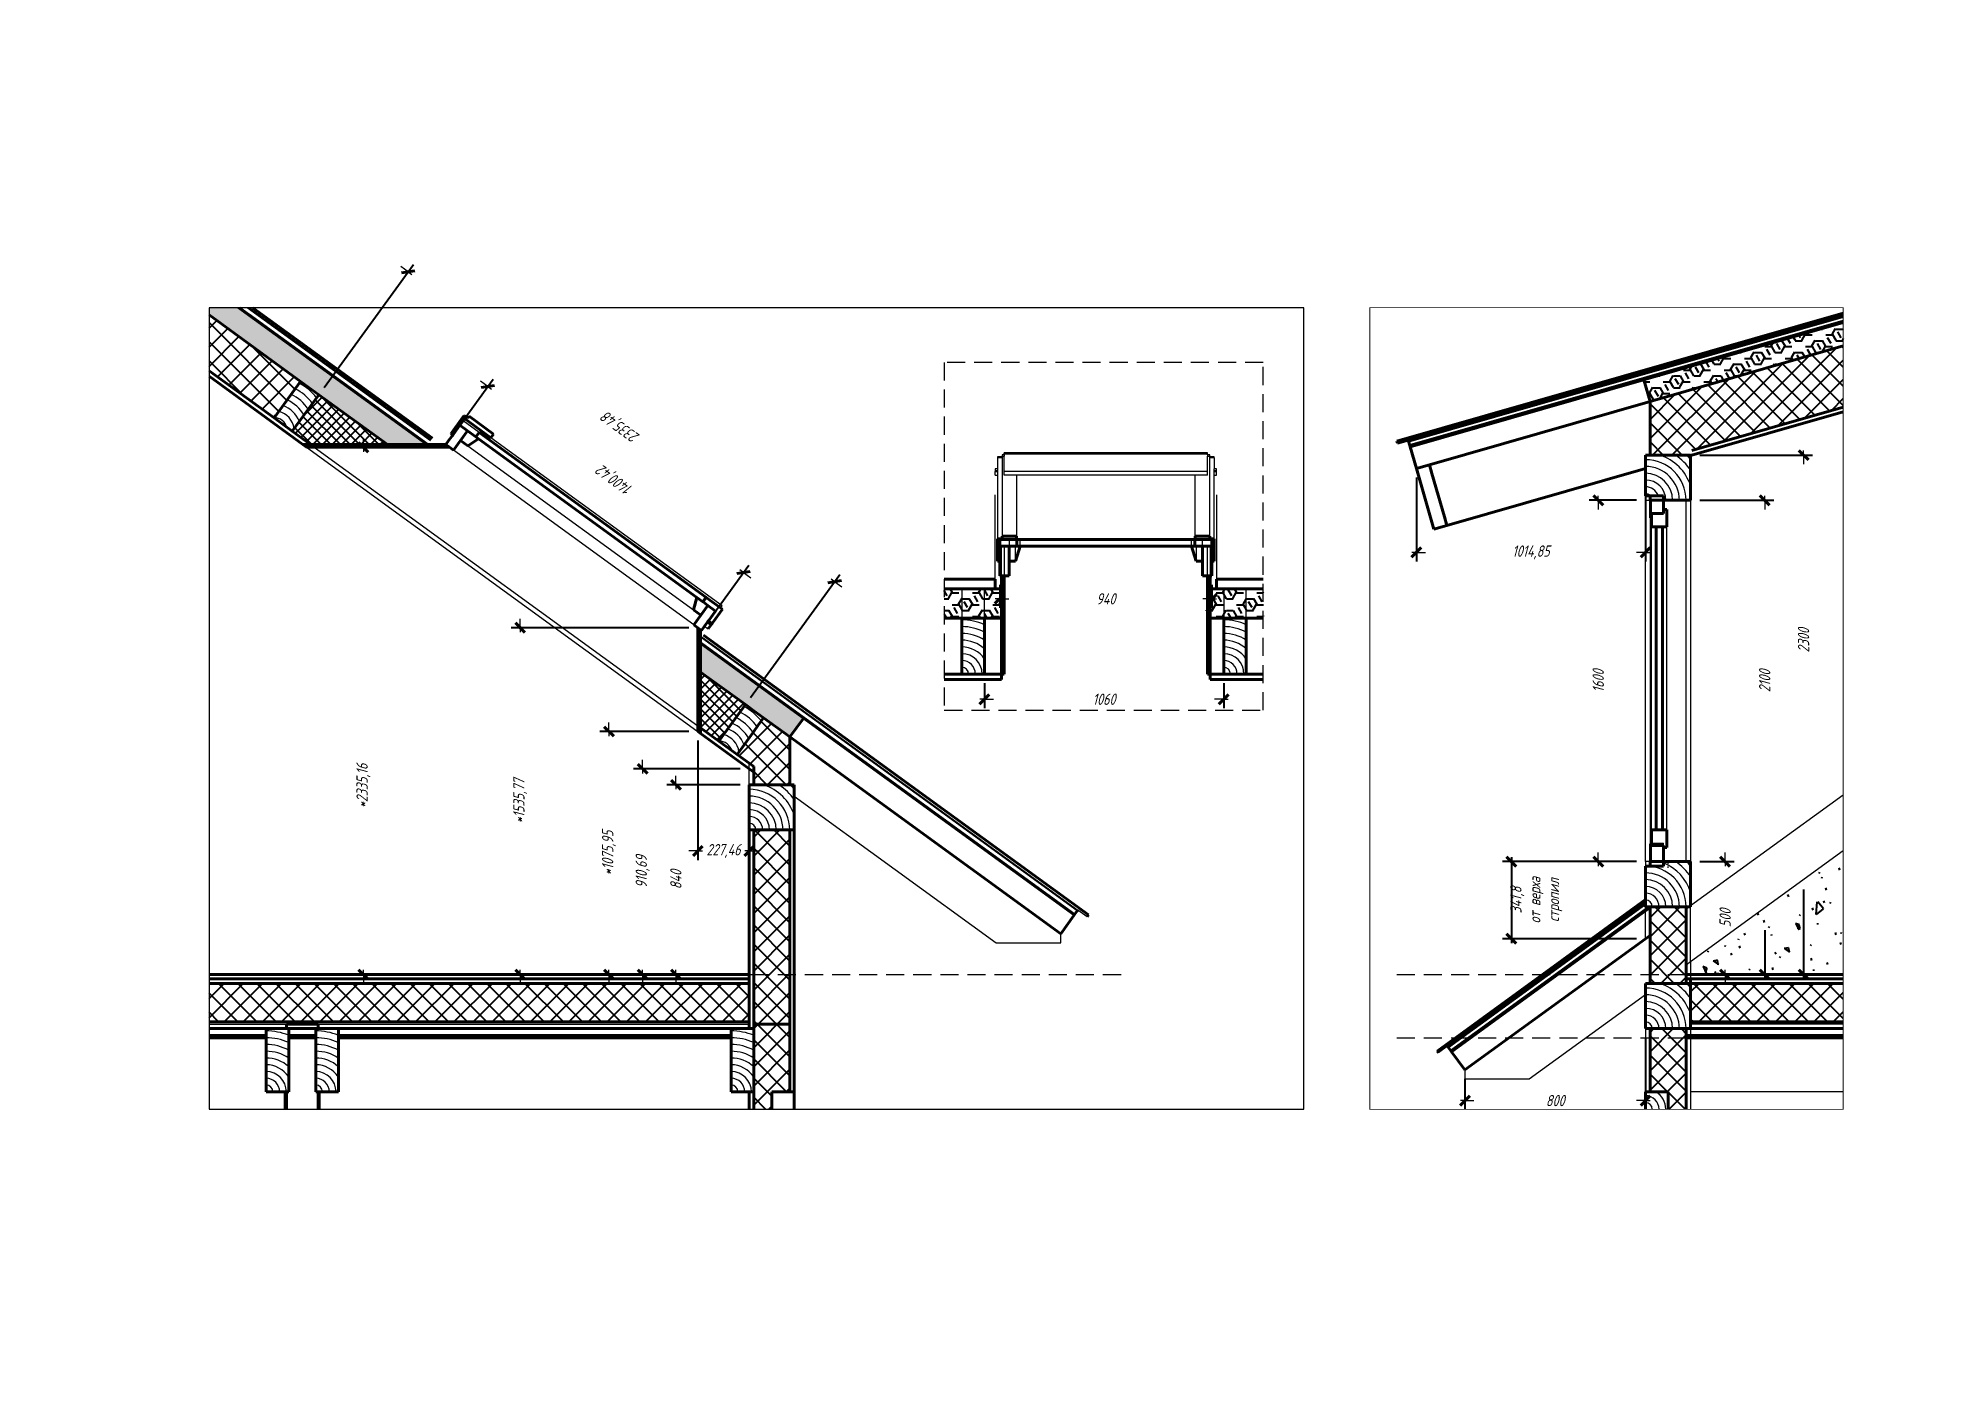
# Model space of a CAD drawing. Header units: millimetres. Extents: x 0 to 6720, y 0 to 297.
# Drawn here: x 6300 to 6720, y 0 to 297 of the extents above; entities that cross this region are included whole.
import ezdxf

# ---------------------------------------------------------------- set-up
doc = ezdxf.new("R2010")
doc.units = ezdxf.units.MM
for name, pattern in [('K5LT32768', [0]), ('K5LT_BASIC', [0]), ('K5LT_DASHED', [6, 4, -2]), ('K5LT_THIN', [0]), ('K5LT_THIN_INCLUDED_TO_HATCHING', [0])]:
    doc.linetypes.add(name, pattern=pattern)
doc.layers.add('Системный слой', color=7, linetype='Continuous')
doc.styles.add('KDIMTEXTSTYLE', font='GOST_AU.SHX', dxfattribs={"width": 0.96, "oblique": 15, "height": 5})
doc.dimstyles.new('KDIMSTYLE (0.05)', dxfattribs={"dimtxt": 5, "dimasz": 1, "dimexe": 2, "dimexo": 0, "dimgap": 1, "dimtad": 1, "dimlfac": 20, "dimtxsty": 'KDIMTEXTSTYLE', "dimsah": 1, "dimcen": 0, "dimdle": 1, "dimadec": 0, "dimazin": 0, "dimtfac": 0.667, "dimtmove": 0, "dimatfit": 3, "dimfxl": 0, "dimtvp": 1, "dimtolj": 1, "dimtzin": 0, "dimarcsym": 0})
pattern_1 = [(45, (0, 0), (-2.1213203, 2.1213203), []), (135, (0, 0), (-2.1213203, -2.1213203), [])]
pattern_2 = [(0, (0, 0), (2.25, 1.29904997), [1.5, -3]), (120, (0, 0), (-12.37501028, 18.8360466), [1.5, -3]), (-120, (0, 0), (-6.6e-05, -5.1961143), [1.5, -3])]

msp = doc.modelspace()

# ---------------------------------------------------------------- blocks, each defined once
blk = doc.blocks.new('U214')
at = {"layer": 'Системный слой', "color": 7, "linetype": 'K5LT_DASHED', "lineweight": 18}
for p, q in [((6571.39, 225.13), (6500.76, 225.13)), ((6500.76, 225.13), (6500.76, 148.13)), ((6571.39, 148.13), (6571.39, 225.13)), ((6500.76, 148.13), (6571.39, 148.13))]:
    blk.add_line(p, q, dxfattribs=at)
blk = doc.blocks.new('U215')
at = {"layer": 'Системный слой', "color": 7, "linetype": 'K5LT_THIN', "lineweight": 18}
for radius, start, end in [(9, 0, 90), (10.5, 17.7528, 72.2472), (12, 33.5573, 56.4427), (13.5, 42.2054, 47.7946), (7.5, 0, 90), (6, 0, 90), (4.5, 0, 90), (3, 0, 90), (1.5, 0, 90)]:
    blk.add_arc((6457.54, 121.6), radius, start, end, dxfattribs=at)
blk = doc.blocks.new('U216')
at = {"layer": 'Системный слой', "color": 7, "linetype": 'K5LT_THIN', "lineweight": 18}
for radius, start, end in [(10.5, 35.84, 63.4694), (12, 38.1742, 62.2768), (6, 20.9465, 70.733), (7.5, 28.1295, 67.3164), (9, 32.6775, 65.0661), (3, 16.4246, 89.1573), (4.5, 7.3451, 76.5744)]:
    blk.add_arc((6450.82, 138.32), radius, start, end, dxfattribs=at)
blk = doc.blocks.new('U217')
at = {"layer": 'Системный слой', "color": 7, "linetype": 'K5LT_THIN', "lineweight": 18}
for radius, start, end in [(10.5, 35.84, 63.4692), (12, 38.1742, 62.2767), (4.5, 7.345, 76.5738), (6, 20.9462, 70.7326), (7.5, 28.1294, 67.3162), (9, 32.6775, 65.0658), (3, 16.4245, 89.1572)]:
    blk.add_arc((6352.3, 209.9), radius, start, end, dxfattribs=at)
blk = doc.blocks.new('U218')
at = {"layer": 'Системный слой', "color": 7, "linetype": 'K5LT_THIN', "lineweight": 18}
for radius, start in [(13.5, 68.2615), (12, 65.3757), (10.5, 61.5631), (9, 56.251), (7.5, 48.1897), (6, 33.5573), (4.5, 0), (3, 0), (1.5, 0)]:
    blk.add_arc((6350.54, 63.6), radius, start, 90, dxfattribs=at)
blk = doc.blocks.new('U219')
at = {"layer": 'Системный слой', "color": 7, "linetype": 'K5LT_THIN', "lineweight": 18}
for radius, start in [(13.5, 68.2615), (12, 65.3757), (10.5, 61.5631), (9, 56.251), (7.5, 48.1897), (6, 33.5573), (4.5, 0), (3, 0), (1.5, 0)]:
    blk.add_arc((6361.54, 63.6), radius, start, 90, dxfattribs=at)
blk = doc.blocks.new('U220')
at = {"layer": 'Системный слой', "color": 7, "linetype": 'K5LT_THIN', "lineweight": 18}
for radius, start in [(13.5, 68.2615), (12, 65.3757), (10.5, 61.5631), (9, 56.251), (7.5, 48.1897), (6, 33.5573), (4.5, 0), (3, 0), (1.5, 0)]:
    blk.add_arc((6453.54, 63.6), radius, start, 90, dxfattribs=at)
blk = doc.blocks.new('U221')
at = {"layer": 'Системный слой', "color": 7, "linetype": 'K5LT_THIN', "lineweight": 18}
for radius, start in [(12, 65.3757), (10.5, 61.5631), (9, 56.251), (7.5, 48.1897), (6, 33.5573), (4.5, 0), (3, 0.0001), (1.5, 0.0003)]:
    blk.add_arc((6504.64, 156.14), radius, start, 90, dxfattribs=at)
blk = doc.blocks.new('U222')
at = {"layer": 'Системный слой', "color": 7, "linetype": 'K5LT_THIN', "lineweight": 18}
for radius, start in [(12, 65.3757), (10.5, 61.5631), (9, 56.251), (7.5, 48.1897), (6, 33.5573), (4.5, 0.0001), (3, 0.0001), (1.5, 0.0001)]:
    blk.add_arc((6562.64, 156.14), radius, start, 90, dxfattribs=at)
blk = doc.blocks.new('KDIMARROW_03')
at = {"layer": 'Системный слой', "color": 0, "linetype": 'K5LT_BASIC', "lineweight": 40}
blk.add_line((-1.06, -1.06), (1.06, 1.06), dxfattribs=at)
at = {"layer": 'Системный слой', "color": 0, "linetype": 'K5LT_THIN', "lineweight": 18}
for q in [(-1, 0), (2, 0)]:
    blk.add_line((0, 0), q, dxfattribs=at)
blk = doc.blocks.new('U225')
at = {"layer": 'Системный слой', "color": 7, "linetype": 'K5LT_THIN', "lineweight": 18}
for radius, start, end in [(9, 0, 89.9998), (7.5, 0, 90), (10.5, 17.752, 72.2472), (12, 33.5569, 56.4427), (13.5, 42.2052, 47.7946), (6, 0, 89.9999), (4.5, 0, 89.9998), (3, 19.4712, 89.9995), (1.5, 41.8103, 89.9987)]:
    blk.add_arc((6656.08, 194.6), radius, start, end, dxfattribs=at)
blk = doc.blocks.new('U226')
at = {"layer": 'Системный слой', "color": 7, "linetype": 'K5LT_THIN', "lineweight": 18}
for radius, start, end in [(9, 0, 90), (10.5, 17.7528, 67.6073), (12, 33.5573, 56.4427), (13.5, 42.2054, 47.7946), (7.5, 0, 90), (6, 0, 90), (4.5, 0, 90), (3, 0, 90), (1.5, 0, 90)]:
    blk.add_arc((6656.08, 104.6), radius, start, end, dxfattribs=at)
blk = doc.blocks.new('U227')
at = {"layer": 'Системный слой', "color": 7, "linetype": 'K5LT_THIN', "lineweight": 18}
for radius, start, end in [(9, 0, 89.9997), (7.5, 0, 89.9999), (10.5, 17.7525, 72.2472), (12, 33.5571, 56.4427), (13.5, 42.2053, 47.7946), (6, 0, 89.9998), (4.5, 0, 89.9995), (3, 0, 89.9991), (1.5, 0, 89.9977)]:
    blk.add_arc((6656.08, 77.6), radius, start, end, dxfattribs=at)
blk = doc.blocks.new('U228')
at = {"layer": 'Системный слой', "color": 7, "linetype": 'K5LT_THIN', "lineweight": 18}
for radius, start, end in [(4.5, 0, 58.9034), (6, 33.5573, 39.9578), (3, 0, 90), (1.5, 0, 90)]:
    blk.add_arc((6656.08, 59.75), radius, start, end, dxfattribs=at)

# ---------------------------------------------------------------- dimensions: what is measured, and where the dimension line sits
at = {"layer": 'Системный слой', "color": 7}
for base, p1, p2, angle, location, override in [((6382.00983, 245.225), (6456.69465, 149.35224), (6362.2226, 217.99021), 143.9999968, (6429.24586, 210.90601), {"dimexo": 2, "dimpost": '\\H2.5;\\W0.965;\\Q15;<>', "dimblk1": 'KDIMARROW_03', "dimblk2": 'KDIMARROW_03', "dimse1": 0, "dimse2": 0, "dimclrt": 7, "dimtolj": 1}), ((6399.65389, 219.79059), (6446.98075, 165.80394), (6390.33275, 206.96114), 143.9999875, (6427.97789, 199.21199), {"dimexo": 2, "dimpost": '\\H2.5;\\W0.965;\\Q15;<>', "dimblk1": 'KDIMARROW_03', "dimblk2": 'KDIMARROW_03', "dimse1": 0, "dimse2": 0, "dimclrt": 7, "dimtolj": 1}), ((6372.09134, 206.36114), (6337.90339, 89.60334), (6359.51438, 206.36114), 90, (6372.09134, 131.36114), {"dimexo": 2, "dimpost": '\\H2.5;\\W0.965;\\Q15;\\Q15;*\\H2.5;\\W0.965;\\Q15;<>', "dimblk1": 'KDIMARROW_03', "dimblk2": 'KDIMARROW_03', "dimse1": 0, "dimse2": 0, "dimclrt": 7, "dimtolj": 1}), ((6691.09416, 89.60334), (6666.07861, 204.60334), (6666.07856, 89.60334), 90, (6691.09416, 163.60334), {"dimexo": 2, "dimpost": '\\H2.5;\\W0.965;\\Q15;<>', "dimblk1": 'KDIMARROW_03', "dimblk2": 'KDIMARROW_03', "dimse1": 0, "dimse2": 0, "dimclrt": 7, "dimtolj": 1}), ((6645.61715, 114.60334), (6656.07856, 194.60334), (6656.07856, 114.60334), 90, (6645.61715, 154.60334), {"dimexo": 2, "dimpost": '\\H2.5;\\W0.965;\\Q15;<>', "dimblk1": 'KDIMARROW_03', "dimblk2": 'KDIMARROW_03', "dimse1": 0, "dimse2": 0, "dimclrt": 7, "dimtolj": 1}), ((6682.47654, 89.60334), (6666.07861, 194.60334), (6666.07856, 89.60334), 90, (6682.47654, 154.60334), {"dimexo": 2, "dimpost": '\\H2.5;\\W0.965;\\Q15;<>', "dimblk1": 'KDIMARROW_03', "dimblk2": 'KDIMARROW_03', "dimse1": 0, "dimse2": 0, "dimclrt": 7, "dimtolj": 1}), ((6406.82461, 166.39174), (6457.5447, 89.60334), (6446.17175, 166.39174), 90, (6406.82461, 127.99754), {"dimexo": 2, "dimpost": '\\H2.5;\\W0.965;\\Q15;\\Q15;*\\H2.5;\\W0.965;\\Q15;<>', "dimblk1": 'KDIMARROW_03', "dimblk2": 'KDIMARROW_03', "dimse1": 0, "dimse2": 0, "dimclrt": 7, "dimtolj": 1}), ((6426.49034, 143.40087), (6457.5447, 89.60334), (6446.17175, 143.40087), 90, (6426.49034, 116.5021), {"dimexo": 2, "dimpost": '\\H2.5;\\W0.965;\\Q15;\\Q15;*\\H2.5;\\W0.965;\\Q15;<>', "dimblk1": 'KDIMARROW_03', "dimblk2": 'KDIMARROW_03', "dimse1": 0, "dimse2": 0, "dimclrt": 7, "dimtolj": 1}), ((6433.9371, 135.13788), (6457.5447, 89.60334), (6457.5447, 135.13788), 90, (6433.9371, 112.37061), {"dimexo": 2, "dimpost": '\\H2.5;\\W0.965;\\Q15;<>', "dimblk1": 'KDIMARROW_03', "dimblk2": 'KDIMARROW_03', "dimse1": 0, "dimse2": 0, "dimclrt": 7, "dimtolj": 1}), ((6441.31106, 131.60334), (6457.5447, 89.60334), (6457.5447, 131.60334), 90, (6441.31106, 110.60334), {"dimexo": 2, "dimpost": '\\H2.5;\\W0.965;\\Q15;<>', "dimblk1": 'KDIMARROW_03', "dimblk2": 'KDIMARROW_03', "dimse1": 0, "dimse2": 0, "dimclrt": 7, "dimtolj": 1}), ((6673.71472, 114.60334), (6666.07856, 89.60334), (6666.07856, 114.60334), 90, (6673.71472, 102.10334), {"dimexo": 2, "dimpost": '\\H2.5;\\W0.965;\\Q15;<>', "dimblk1": 'KDIMARROW_03', "dimblk2": 'KDIMARROW_03', "dimse1": 0, "dimse2": 0, "dimclrt": 7, "dimtolj": 1})]:
    msp.add_linear_dim(base=base, p1=p1, p2=p2, angle=angle, location=location, dimstyle='KDIMSTYLE (0.05)', override=override, dxfattribs=at).render()
for base, p1, p2, location in [((6605.33616, 183.0707), (6656.07856, 201.65587), (6605.33616, 201.66989), (6630.70736, 183.0707)), ((6513.04455, 172.78101), (6560.04455, 177.8899), (6513.04455, 177.8899), (6536.54455, 172.78101)), ((6509.64455, 150.54706), (6562.64455, 156.1351), (6509.64455, 156.1351), (6536.14455, 150.54706)), ((6457.5447, 116.94359), (6446.17175, 143.40087), (6457.5447, 131.60334), (6451.85822, 116.94359)), ((6616.07871, 61.67667), (6656.0785, 77.60334), (6616.07871, 68.45189), (6636.07861, 61.67667))]:
    msp.add_linear_dim(base=base, p1=p1, p2=p2, location=location, dimstyle='KDIMSTYLE (0.05)', override={"dimexo": 2, "dimpost": '\\H2.5;\\W0.965;\\Q15;<>', "dimblk1": 'KDIMARROW_03', "dimblk2": 'KDIMARROW_03', "dimse1": 0, "dimse2": 0, "dimclrt": 7, "dimtolj": 1}, dxfattribs=at).render()
msp.add_linear_dim(base=(6626.38449, 97.51343), p1=(6656.07856, 114.60334), p2=(6656.07841, 97.51343), angle=90, dimstyle='KDIMSTYLE (0.05)', override={"dimexo": 2, "dimpost": '\\H2.5;\\W0.965;\\Q15;<>\\X\\H2.5;\\W0.965;\\Q15;\\Q15;от верха\\X\\H2.5;\\W0.965;\\Q15;\\Q15;стропил', "dimblk1": 'KDIMARROW_03', "dimblk2": 'KDIMARROW_03', "dimse1": 0, "dimse2": 0, "dimclrt": 7, "dimtolj": 1}, dxfattribs=at).render()

# ---------------------------------------------------------------- hatches: boundary and pattern name
at = {"layer": 'Системный слой'}
h = msp.add_hatch(dxfattribs=at)
h.set_pattern_fill('', style=0, pattern_type=0)
h.set_pattern_definition(pattern_2)
h.paths.add_polyline_path([(6454.49648, 157.12969), (6446.77175, 162.74204), (6446.77175, 156.56169), (6456.69465, 149.35224), (6458.5447, 148.00809), (6460.73975, 146.41329), (6466.5447, 142.19578), (6469.4836, 146.24088)])
h.paths.add_polyline_path([(6362.2226, 217.99021), (6377.40285, 206.96114), (6385.90935, 206.96114), (6344.2203, 237.25), (6337.90339, 237.25), (6337.90339, 235.65915), (6358.17751, 220.92914)])
h = msp.add_hatch(dxfattribs=at)
h.set_pattern_fill('', angle=45, style=0, pattern_type=0)
h.set_pattern_definition(pattern_1)
h.paths.add_polyline_path([(6458.5447, 77.60334), (6458.5447, 63.60334), (6458.5447, 59.75), (6462.5447, 59.75), (6462.5447, 63.60334), (6463.5447, 63.60334), (6466.5447, 63.60334), (6466.5447, 78.60334), (6458.5447, 78.60334)])
h.paths.add_polyline_path([(6466.5447, 78.60334), (6466.5447, 121.60334), (6464.0447, 121.60334), (6461.0447, 121.60334), (6458.5447, 121.60334), (6458.5447, 78.60334)])
h.paths.add_polyline_path([(6337.90339, 79.10334), (6457.5447, 79.10334), (6457.5447, 87.60334), (6337.90339, 87.60334)])
h.paths.add_polyline_path([(6458.5447, 143.39208), (6456.03745, 139.94119), (6454.8619, 138.32314), (6457.5447, 136.37396), (6458.5447, 135.64744), (6458.5447, 134.41134), (6458.5447, 131.60334), (6464.1109, 131.60334), (6466.5447, 131.60334), (6466.5447, 142.19578), (6460.73975, 146.41329), (6459.5642, 144.79529)])
h.paths.add_polyline_path([(6358.17751, 220.92914), (6337.90339, 235.65915), (6337.90339, 223.29848), (6352.29965, 212.83898), (6353.47525, 214.45699), (6357.00195, 219.31109)])
h = msp.add_hatch(dxfattribs=at)
h.set_pattern_fill('', style=0, pattern_type=0)
h.set_pattern_definition(pattern_2)
h.paths.add_polyline_path([(6665.07856, 218.80078), (6699.87451, 228.77836), (6699.87451, 233.97983), (6666.45081, 224.39574), (6655.70038, 221.31309), (6657.07858, 216.50679)])
h = msp.add_hatch(dxfattribs=at)
h.set_pattern_fill('', angle=45, style=0, pattern_type=0)
h.set_pattern_definition(pattern_1)
h.paths.add_polyline_path([(6665.07856, 59.75), (6665.07856, 75.60334), (6665.07856, 76.10334), (6665.07856, 77.60334), (6661.07851, 77.60334), (6657.07856, 77.60334), (6657.07856, 63.60334), (6660.07856, 63.60334), (6661.07856, 63.60334), (6661.07856, 59.75)])
h.paths.add_polyline_path([(6666.07851, 79.10334), (6699.87451, 79.10334), (6699.87451, 87.60334), (6666.07853, 87.60334)])
h.paths.add_polyline_path([(6665.07856, 91.69169), (6665.07856, 104.05237), (6665.07856, 104.60334), (6661.07856, 104.60334), (6657.33037, 104.60334), (6657.07856, 104.60334), (6657.07861, 104.42039), (6657.07861, 98.24004), (6657.07856, 87.60334), (6659.45136, 87.60334), (6659.57851, 87.60334), (6661.07851, 87.60334), (6665.07856, 87.60334), (6665.07856, 88.60334), (6665.07856, 89.60334)])
h.paths.add_polyline_path([(6657.07858, 216.50679), (6657.07856, 204.60334), (6666.35761, 204.60334), (6666.35761, 205.64364), (6669.63752, 206.58414), (6699.87451, 215.25446), (6699.87451, 228.77836), (6665.07856, 218.80078)])
h = msp.add_hatch(dxfattribs=at)
h.set_pattern_fill('', angle=45, style=0, pattern_type=0)
h.set_pattern_definition([(45, (0, 0), (-1.06066017, 1.06066017), []), (135, (0, 0), (-1.06066017, -1.06066017), [])])
h.paths.add_polyline_path([(6377.40285, 206.96114), (6362.2226, 217.99021), (6356.34475, 209.90004), (6360.38985, 206.96114)])
h.paths.add_polyline_path([(6450.8168, 141.26209), (6456.69465, 149.35224), (6446.77175, 156.56169), (6446.77175, 144.20099)])
h = msp.add_hatch(dxfattribs=at)
h.set_pattern_fill('', style=0, pattern_type=0)
h.set_pattern_definition(pattern_2)
h.paths.add_polyline_path([(6500.76158, 174.98517), (6500.76158, 168.49578), (6513.44455, 168.49579), (6513.44455, 174.98517)])
h = msp.add_hatch(dxfattribs=at)
h.set_pattern_fill('', style=0, pattern_type=0)
h.set_pattern_definition(pattern_2)
h.paths.add_polyline_path([(6558.76158, 174.98518), (6558.76158, 168.49579), (6571.44455, 168.4958), (6571.44455, 174.98518)])
h = msp.add_hatch(dxfattribs=at)
h.set_pattern_fill('', angle=40, style=0, pattern_type=0)
h.set_pattern_definition([(40, (7.66, 6.428), (-20.5692, 24.51342), [2, -30]), (130, (9.193, 7.713), (-24.51342, -20.5692), [2, -30]), (85, (7.66, 6.428), (-20.568825, 24.51297), [2.828, -42.426]), (60, (9.193, 7.713), (-27.71281, 16), [2, -30]), (150, (10.192, 9.445), (-16, -27.71281), [2, -30]), (105, (9.193, 7.713), (-27.7123, 15.999706), [2.828, -42.426]), (80, (16.853, 14.141), (-26.09741, 4.60168), [1.5, -25]), (170, (17.114, 15.618), (-4.60168, -26.09741), [1.5, -25]), (125, (16.853, 14.141), (-26.09695, 4.601596), [2.121, -35.355]), (100, (-18.796, -15.771), (-15.756924, -2.77837), [1, -15]), (190, (-18.97, -14.787), (2.77837, -15.756924), [1, -15]), (145, (-18.796, -15.771), (-15.75733, -2.778442), [1.414, -21.213]), (70, (1.233, 14.088), (-15.035082, 5.472322), [1, -15]), (160, (1.575, 15.028), (-5.472322, -15.035082), [1, -15]), (115, (1.233, 14.088), (-15.03547, 5.472463), [1.414, -21.213]), (85, (0, 0), (-9.351857, 7.84492), [0.3, -10]), (65, (0, 0), (-2.4184476, 6.6446302), [0.3, -10]), (105, (0, 0), (-6.1930747, 7.6580563), [0.5, -12]), (110, (0, 0), (-7.945929, 1.3646295), [0.5, -7])])
h.paths.add_polyline_path([(6699.87451, 116.9724), (6666.07851, 92.41819), (6666.07856, 89.60334), (6699.87451, 89.60334)])

# ---------------------------------------------------------------- linework, layer by layer
at = {"layer": 'Системный слой', "color": 7, "linetype": 'K5LT_THIN_INCLUDED_TO_HATCHING', "lineweight": 18}
for p, q in [((6580.40339, 237.25), (6337.90339, 237.25)), ((6337.90339, 237.25), (6337.90339, 59.75)), ((6580.40339, 59.75), (6580.40339, 237.25)), ((6337.90339, 59.75), (6580.40339, 59.75))]:
    msp.add_line(p, q, dxfattribs=at)
at = {"layer": 'Системный слой', "color": 5, "linetype": 'K5LT_BASIC', "lineweight": 40}
for p, q in [((6358.17751, 220.92914), (6337.90339, 235.65915)), ((6344.64564, 237.25), (6386.3347, 206.96114)), ((6386.3347, 206.96114), (6346.71835, 235.7441)), ((6347.62294, 237.25), (6387.3633, 208.37694)), ((6601.00351, 207.7096), (6699.87451, 236.06041)), ((6699.87451, 235.54024), (6601.14135, 207.22895)), ((6603.61341, 207.67775), (6699.87451, 235.28018)), ((6603.88905, 206.7165), (6699.87451, 234.23989)), ((6699.87451, 233.97983), (6603.95795, 206.4762)), ((6610.63176, 208.64994), (6698.63877, 233.88555)), ((6699.87451, 228.77836), (6665.07856, 218.80078)), ((6337.90339, 223.29848), (6352.29965, 212.83898)), ((6359.51438, 206.36114), (6337.90339, 222.06243)), ((6357.00195, 219.31109), (6353.47525, 214.45699)), ((6357.00195, 219.31109), (6358.17751, 220.92914)), ((6362.2226, 217.99021), (6358.17751, 220.92914)), ((6657.07858, 216.50679), (6655.70038, 221.31309)), ((6665.07856, 218.80078), (6657.07858, 216.50679)), ((6352.29965, 212.83898), (6353.47525, 214.45699)), ((6362.2226, 217.99021), (6356.34475, 209.90004)), ((6377.40285, 206.96114), (6362.2226, 217.99021)), ((6657.07858, 216.50679), (6608.21995, 202.49679)), ((6657.07856, 204.60334), (6657.07858, 216.50679)), ((6666.35761, 205.64364), (6699.87451, 215.25446)), ((6699.87451, 214.21416), (6666.35761, 204.60334)), ((6352.29965, 212.83898), (6356.34475, 209.90004)), ((6393.76565, 212.50139), (6391.64964, 209.58896)), ((6391.86922, 209.05857), (6393.4648, 211.23669)), ((6393.4648, 211.23669), (6391.8778, 209.05234)), ((6394.17015, 212.20749), (6393.4648, 211.23669)), ((6393.4648, 211.23669), (6395.16375, 210.00234)), ((6393.57675, 207.81799), (6395.16375, 210.00234)), ((6394.1183, 212.98679), (6393.76565, 212.50139)), ((6394.4122, 213.39134), (6394.1183, 212.98679)), ((6394.52285, 212.69294), (6394.17015, 212.20749)), ((6394.4122, 213.39134), (6395.22125, 212.80354)), ((6400.34775, 208.46089), (6394.52285, 212.69294)), ((6395.16375, 210.00234), (6397.0245, 208.65044)), ((6395.22125, 212.80354), (6395.5151, 213.20804)), ((6395.5151, 213.20804), (6400.93555, 209.26989)), ((6356.34475, 209.90004), (6360.38985, 206.96114)), ((6360.38985, 206.96114), (6358.68855, 206.96114)), ((6391.15855, 206.36114), (6359.51438, 206.36114)), ((6361.21565, 206.36114), (6360.38985, 206.96114)), ((6360.38985, 206.96114), (6377.40285, 206.96114)), ((6385.90935, 206.96114), (6377.40285, 206.96114)), ((6386.3347, 206.96114), (6385.90935, 206.96114)), ((6386.3347, 206.96114), (6390.33275, 206.96114)), ((6390.33275, 206.96114), (6391.01233, 207.88883)), ((6390.33275, 206.96114), (6390.34957, 206.94892)), ((6390.34957, 206.94892), (6391.15855, 206.36114)), ((6391.01233, 207.88883), (6391.60331, 208.69557)), ((6392.0485, 205.71454), (6391.15855, 206.36114)), ((6391.4733, 209.34624), (6391.64964, 209.58896)), ((6391.86922, 209.05857), (6391.4733, 209.34624)), ((6391.60331, 208.69557), (6391.75103, 208.89723)), ((6391.75103, 208.89723), (6391.86922, 209.05857)), ((6391.8778, 209.05234), (6391.86922, 209.05857)), ((6393.57675, 207.81799), (6392.0485, 205.71454)), ((6395.20875, 206.63229), (6393.57675, 207.81799)), ((6397.5908, 208.23899), (6395.20875, 206.63229)), ((6397.0245, 208.65044), (6397.72985, 209.62124)), ((6397.0245, 208.65044), (6397.5908, 208.23899)), ((6445.97, 173.08944), (6397.5908, 208.23899)), ((6397.72985, 209.62124), (6447.9698, 173.11979)), ((6400.93555, 209.26989), (6400.34775, 208.46089)), ((6601.14136, 207.22893), (6601.00351, 207.7096)), ((6603.54451, 207.91803), (6601.14136, 207.22893)), ((6603.61342, 207.67773), (6603.54451, 207.91803)), ((6603.88906, 206.71649), (6603.61342, 207.67773)), ((6603.95796, 206.47619), (6603.88906, 206.71649)), ((6605.33616, 201.66989), (6603.95796, 206.47619)), ((6605.33616, 201.66989), (6608.21995, 202.49679)), ((6609.1951, 188.21224), (6605.33616, 201.66989)), ((6608.21995, 202.49679), (6608.77114, 200.57428)), ((6656.07856, 201.65587), (6612.07886, 189.03914)), ((6656.07856, 201.65587), (6656.07861, 204.60334)), ((6656.0786, 195.60334), (6656.07856, 201.65587)), ((6656.07861, 204.60334), (6657.07856, 204.60334)), ((6657.07856, 204.60334), (6665.07856, 204.60334)), ((6665.07856, 204.60334), (6666.07861, 204.60334)), ((6666.07861, 204.60334), (6666.07861, 194.60334)), ((6608.77114, 200.57428), (6611.52753, 190.96167)), ((6657.07856, 195.60334), (6656.0786, 195.60334)), ((6659.57856, 195.60334), (6657.07856, 195.60334)), ((6657.07856, 194.60334), (6657.07856, 195.60334)), ((6657.17856, 194.60334), (6657.07856, 194.60334)), ((6657.17856, 190.70334), (6657.17856, 194.60334)), ((6657.17856, 194.60334), (6660.07856, 194.60334)), ((6660.07856, 195.60334), (6659.57856, 195.60334)), ((6660.07856, 194.60334), (6660.07856, 195.60334)), ((6660.07856, 192.60334), (6660.07856, 194.60334)), ((6662.57856, 194.60334), (6660.07856, 194.60334)), ((6665.07856, 194.60334), (6662.57856, 194.60334)), ((6666.07861, 194.60334), (6665.07856, 194.60334)), ((6612.07886, 189.03914), (6609.1951, 188.21224)), ((6611.52753, 190.96167), (6612.07886, 189.03914)), ((6657.42856, 190.70334), (6657.17856, 190.70334)), ((6660.07856, 191.65334), (6657.42856, 191.65334)), ((6657.42856, 191.65334), (6657.42856, 190.70334)), ((6657.42856, 188.70334), (6657.42856, 190.70334)), ((6660.07856, 191.65334), (6660.07856, 192.60334)), ((6660.07856, 192.60334), (6660.82856, 192.60334)), ((6660.82856, 192.60334), (6660.82856, 188.70334)), ((6512.54455, 181.10368), (6512.54455, 186.04794)), ((6512.54455, 186.04794), (6513.04455, 186.04794)), ((6513.04455, 186.04794), (6513.54455, 186.04794)), ((6515.14455, 185.92432), (6513.04455, 185.92432)), ((6513.04455, 185.92432), (6513.04455, 184.44106)), ((6513.54455, 186.04794), (6513.54455, 186.666)), ((6513.54455, 186.666), (6516.74455, 186.666)), ((6516.74455, 185.92432), (6515.14455, 185.92432)), ((6516.74455, 186.666), (6516.74455, 185.92432)), ((6516.84455, 184.44106), (6516.84455, 185.92433)), ((6516.84455, 185.92433), (6517.54455, 185.92433)), ((6517.54455, 185.92433), (6555.54455, 185.92433)), ((6555.54455, 185.92433), (6556.24455, 185.92433)), ((6556.24455, 185.92433), (6556.24455, 184.44106)), ((6556.34455, 185.92432), (6556.34455, 186.666)), ((6556.34455, 186.666), (6559.54455, 186.666)), ((6557.94455, 185.92432), (6556.34455, 185.92432)), ((6560.04455, 185.92432), (6557.94455, 185.92432)), ((6559.54455, 186.666), (6559.54455, 186.04794)), ((6559.54455, 186.04794), (6560.04455, 186.04794)), ((6560.04455, 186.04794), (6560.54455, 186.04794)), ((6560.04455, 184.44106), (6560.04455, 185.92432)), ((6560.54455, 186.04794), (6560.54455, 181.10368)), ((6658.42856, 188.70334), (6657.42856, 188.70334)), ((6658.42856, 121.65334), (6658.42856, 188.70334)), ((6658.42856, 188.70334), (6659.82856, 188.70334)), ((6660.82856, 188.70334), (6659.82856, 188.70334)), ((6659.82856, 188.70334), (6659.82856, 121.65334)), ((6513.04455, 181.10368), (6512.54455, 181.10368)), ((6513.04455, 181.10368), (6513.04455, 184.44106)), ((6513.04455, 184.44106), (6513.44455, 184.44106)), ((6513.04455, 177.8899), (6513.04455, 181.10368)), ((6513.44455, 184.44106), (6514.04455, 184.44106)), ((6514.04455, 184.44106), (6515.14455, 184.44106)), ((6515.14455, 181.10369), (6515.14455, 184.44106)), ((6515.14455, 184.44106), (6516.56185, 184.44106)), ((6516.56185, 181.10369), (6515.14455, 181.10369)), ((6515.14455, 181.10369), (6515.14455, 177.8899)), ((6517.54455, 184.44106), (6516.56185, 181.10369)), ((6516.56185, 184.44106), (6516.84455, 184.44106)), ((6516.84455, 184.44106), (6517.54455, 184.44106)), ((6555.54455, 184.44106), (6517.54455, 184.44106)), ((6556.52725, 181.10369), (6555.54455, 184.44106)), ((6555.54455, 184.44106), (6556.24455, 184.44106)), ((6556.24455, 184.44106), (6556.52725, 184.44106)), ((6556.52725, 184.44106), (6557.94455, 184.44106)), ((6557.94455, 181.10369), (6556.52725, 181.10369)), ((6557.94455, 184.44106), (6557.94455, 181.10369)), ((6557.94455, 184.44106), (6559.04455, 184.44106)), ((6557.94455, 177.8899), (6557.94455, 181.10369)), ((6559.04455, 184.44106), (6559.64455, 184.44106)), ((6559.64455, 184.44106), (6560.04455, 184.44106)), ((6560.04455, 184.44106), (6560.04455, 181.10368)), ((6560.54455, 181.10368), (6560.04455, 181.10368)), ((6560.04455, 181.10368), (6560.04455, 177.8899)), ((6500.76158, 177.14827), (6512.04455, 177.14828)), ((6512.04455, 174.98516), (6512.04455, 177.14828)), ((6513.44455, 177.8899), (6513.04455, 177.8899)), ((6513.44455, 177.8899), (6514.04455, 177.8899)), ((6513.44455, 177.8899), (6513.44455, 174.98517)), ((6514.04455, 177.8899), (6514.04455, 156.13512)), ((6515.14455, 177.8899), (6514.04455, 177.8899)), ((6559.04455, 177.8899), (6557.94455, 177.8899)), ((6559.04455, 156.13512), (6559.04455, 177.8899)), ((6559.04455, 177.8899), (6559.64455, 177.8899)), ((6559.64455, 174.98517), (6559.64455, 177.8899)), ((6560.04455, 177.8899), (6559.64455, 177.8899)), ((6561.04455, 177.14828), (6571.39455, 177.14827)), ((6561.04455, 174.98516), (6561.04455, 177.14828)), ((6445.17805, 170.32744), (6445.97, 173.08944)), ((6445.97, 173.08944), (6447.26445, 172.14899)), ((6447.26445, 172.14899), (6447.9698, 173.11979)), ((6448.0507, 173.06099), (6447.34535, 172.09019)), ((6447.9698, 173.11979), (6448.0507, 173.06099)), ((6451.20585, 170.76864), (6448.0507, 173.06099)), ((6500.76158, 174.98516), (6504.64455, 174.98517)), ((6512.04455, 174.98516), (6500.76158, 174.98516)), ((6504.64455, 174.98517), (6509.64455, 174.98517)), ((6509.64455, 174.98517), (6513.44455, 174.98517)), ((6513.44455, 174.98517), (6513.44455, 168.49581)), ((6559.64455, 174.98517), (6562.64455, 174.98517)), ((6559.64455, 174.98517), (6559.64455, 168.49581)), ((6571.39455, 174.98516), (6561.04455, 174.98516)), ((6562.64455, 174.98517), (6567.64455, 174.98517)), ((6567.64455, 174.98517), (6571.39455, 174.98516)), ((6446.81005, 169.14174), (6445.17805, 170.32744)), ((6445.2818, 167.03829), (6446.81005, 169.14174)), ((6448.39705, 171.32609), (6446.81005, 169.14174)), ((6447.26445, 172.14899), (6447.34535, 172.09019)), ((6448.39705, 171.32609), (6447.34535, 172.09019)), ((6448.39705, 171.32609), (6450.096, 170.09174)), ((6448.509, 167.90739), (6450.096, 170.09174)), ((6449.49435, 167.56229), (6451.61035, 170.47474)), ((6451.20585, 170.76864), (6451.61035, 170.47474)), ((6504.64455, 168.49578), (6500.76158, 168.49578)), ((6504.64455, 168.49578), (6509.64455, 168.49579)), ((6504.64455, 156.13511), (6504.64455, 168.49578)), ((6513.44455, 168.49581), (6509.64455, 168.49579)), ((6509.64455, 168.49579), (6509.64455, 156.1351)), ((6513.44455, 168.49581), (6513.44455, 156.13511)), ((6559.64455, 156.13511), (6559.64455, 168.49581)), ((6562.64455, 168.49579), (6559.64455, 168.49581)), ((6562.64455, 168.49579), (6567.64455, 168.49578)), ((6562.64455, 156.1351), (6562.64455, 168.49579)), ((6567.64455, 168.49578), (6567.64455, 156.13511)), ((6571.39455, 168.49578), (6567.64455, 168.49578)), ((6446.17175, 166.39174), (6445.2818, 167.03829)), ((6446.17175, 143.40087), (6446.17175, 166.39174)), ((6446.17175, 166.39174), (6446.77175, 165.95579)), ((6446.77175, 165.95579), (6446.98075, 165.80394)), ((6446.77175, 165.95579), (6446.77175, 163.05104)), ((6446.98075, 165.80394), (6447.6567, 166.7343)), ((6447.4371, 164.73074), (6532.68155, 102.79699)), ((6448.24448, 167.54333), (6447.6567, 166.7343)), ((6448.39142, 167.74558), (6448.24448, 167.54333)), ((6448.509, 167.90739), (6448.39142, 167.74558)), ((6448.4657, 166.14654), (6449.0535, 166.95554)), ((6449.318, 167.31959), (6448.509, 167.90739)), ((6449.0535, 166.95554), (6449.20045, 167.15779)), ((6449.20045, 167.15779), (6449.318, 167.31959)), ((6449.318, 167.31959), (6449.49435, 167.56229)), ((6529.6304, 102.85069), (6446.40845, 163.31499)), ((6446.77175, 162.74204), (6446.77175, 163.05104)), ((6446.77175, 163.05104), (6529.6304, 102.85069)), ((6446.77175, 156.56169), (6446.77175, 162.74204)), ((6446.77175, 156.56169), (6446.77175, 144.20099)), ((6446.77175, 156.56169), (6456.69465, 149.35224)), ((6500.76158, 156.13511), (6504.64455, 156.13511)), ((6509.64455, 156.1351), (6504.64455, 156.13511)), ((6509.64455, 156.1351), (6513.44455, 156.13511)), ((6514.04455, 156.13512), (6513.44455, 156.13511)), ((6513.44455, 156.13511), (6513.44455, 154.89902)), ((6559.64455, 156.13511), (6559.04455, 156.13512)), ((6559.64455, 154.89902), (6559.64455, 156.13511)), ((6559.64455, 156.13511), (6562.64455, 156.1351)), ((6567.64455, 156.13511), (6562.64455, 156.1351)), ((6567.64455, 156.13511), (6571.39455, 156.13511)), ((6513.44455, 154.89902), (6500.76158, 154.89902)), ((6571.39455, 154.89904), (6559.64455, 154.89902)), ((6450.8168, 141.26209), (6456.69465, 149.35224)), ((6458.5447, 148.00809), (6456.69465, 149.35224)), ((6458.5447, 148.00809), (6460.73975, 146.41329)), ((6446.77175, 144.20099), (6446.17175, 144.63694)), ((6457.5447, 135.13788), (6446.17175, 143.40087)), ((6446.77175, 142.96494), (6446.77175, 144.20099)), ((6446.77175, 144.20099), (6450.8168, 141.26209)), ((6456.03745, 139.94119), (6458.5447, 143.39208)), ((6458.5447, 143.39208), (6459.5642, 144.79529)), ((6460.73975, 146.41329), (6459.5642, 144.79529)), ((6460.73975, 146.41329), (6466.5447, 142.19578)), ((6469.4836, 146.24088), (6466.5447, 142.19578)), ((6454.8619, 138.32314), (6450.8168, 141.26209)), ((6456.03745, 139.94119), (6454.8619, 138.32314)), ((6466.5447, 142.19578), (6466.5447, 131.60334)), ((6526.54455, 98.60334), (6466.5447, 142.19578)), ((6454.8619, 138.32314), (6457.5447, 136.37396)), ((6457.5447, 136.37396), (6458.5447, 135.64744)), ((6458.5447, 134.41134), (6457.5447, 135.13788)), ((6458.5447, 135.64744), (6458.5447, 134.41134)), ((6458.5447, 131.60334), (6458.5447, 134.41134)), ((6457.5447, 131.60334), (6457.5447, 131.10334)), ((6457.5447, 131.60334), (6458.5447, 131.60334)), ((6457.5447, 121.60334), (6457.5447, 131.10334)), ((6464.1109, 131.60334), (6458.5447, 131.60334)), ((6464.1109, 131.60334), (6466.5447, 131.60334)), ((6466.5447, 131.60334), (6467.5447, 131.60334)), ((6467.5447, 131.60334), (6467.5447, 131.10334)), ((6467.5447, 131.10334), (6467.5447, 129.10854)), ((6467.5447, 121.60334), (6467.5447, 129.10854)), ((6457.5447, 121.60334), (6458.5447, 121.60334)), ((6457.5447, 121.60334), (6457.5447, 89.60334)), ((6461.0447, 121.60334), (6458.5447, 121.60334)), ((6458.5447, 78.60334), (6458.5447, 121.60334)), ((6461.0447, 121.60334), (6464.0447, 121.60334)), ((6466.5447, 121.60334), (6464.0447, 121.60334)), ((6467.5447, 121.60334), (6466.5447, 121.60334)), ((6466.5447, 121.60334), (6466.5447, 78.60334)), ((6467.5447, 121.60334), (6467.5447, 63.60334)), ((6657.17856, 114.60334), (6657.17856, 118.50334)), ((6657.17856, 118.50334), (6657.42856, 118.50334)), ((6657.42856, 118.70334), (6657.42856, 121.65334)), ((6657.42856, 121.65334), (6658.42856, 121.65334)), ((6657.42856, 118.70334), (6657.42856, 118.50334)), ((6657.42856, 118.50334), (6657.42856, 118.12834)), ((6657.42856, 118.12834), (6660.07856, 118.12834)), ((6659.82856, 121.65334), (6658.42856, 121.65334)), ((6659.82856, 121.65334), (6660.82856, 121.65334)), ((6660.07856, 117.75334), (6660.07856, 118.12834)), ((6660.82856, 117.75334), (6660.07856, 117.75334)), ((6660.07856, 114.60334), (6660.07856, 117.75334)), ((6660.82856, 121.65334), (6660.82856, 117.75334)), ((6656.07856, 110.4922), (6656.07856, 113.60334)), ((6656.07856, 113.60334), (6657.07856, 113.60334)), ((6657.07856, 113.60334), (6657.07856, 114.60334)), ((6657.07856, 114.60334), (6657.17856, 114.60334)), ((6657.07856, 113.60334), (6660.07856, 113.60334)), ((6657.17856, 114.60334), (6660.07856, 114.60334)), ((6660.07856, 114.60334), (6661.07856, 114.60334)), ((6660.07856, 113.60334), (6660.07856, 114.60334)), ((6661.07856, 114.60334), (6665.07856, 114.60334)), ((6665.07856, 114.60334), (6666.07856, 114.60334)), ((6666.07856, 114.60334), (6666.07856, 110.95928)), ((6656.07856, 109.8742), (6656.07856, 110.4922)), ((6656.07856, 109.56515), (6656.07856, 109.8742)), ((6656.07856, 108.32915), (6656.07856, 109.56515)), ((6666.07856, 110.95928), (6666.07856, 104.77894)), ((6609.94167, 72.64551), (6656.07856, 106.16593)), ((6612.25812, 73.71046), (6656.07856, 105.54793)), ((6656.07856, 105.23888), (6612.40507, 73.50821)), ((6656.07856, 104.60334), (6656.07856, 108.32915)), ((6529.48345, 102.64844), (6526.54455, 98.60334)), ((6529.6304, 102.85069), (6529.48345, 102.64844)), ((6530.2182, 103.65969), (6529.6304, 102.85069)), ((6530.36515, 103.86194), (6530.2182, 103.65969)), ((6532.68155, 102.79699), (6532.3877, 102.39249)), ((6656.90502, 104.60334), (6612.99281, 72.69919)), ((6612.99281, 72.69919), (6656.07856, 104.00292)), ((6656.07856, 103.6939), (6613.13976, 72.49694)), ((6656.07856, 104.00292), (6656.90511, 104.60334)), ((6656.90511, 104.60334), (6656.07856, 104.60334)), ((6656.07856, 103.6939), (6657.07861, 104.42039)), ((6657.07856, 104.60334), (6656.90511, 104.60334)), ((6657.33037, 104.60334), (6657.07856, 104.60334)), ((6657.07856, 104.60334), (6657.07861, 104.42039)), ((6657.07861, 104.42039), (6657.07861, 98.24004)), ((6661.07856, 104.60334), (6657.33037, 104.60334)), ((6665.07856, 104.60334), (6661.07856, 104.60334)), ((6665.83691, 104.60334), (6665.07856, 104.60334)), ((6665.07856, 104.60334), (6665.07856, 104.05237)), ((6665.07856, 104.05237), (6665.07856, 91.69169)), ((6666.07856, 104.60334), (6665.83691, 104.60334)), ((6666.07856, 104.77894), (6666.07856, 104.60334)), ((6656.07841, 97.51343), (6616.07871, 68.45189)), ((6657.07861, 98.24004), (6656.07841, 97.51343)), ((6657.07856, 87.60334), (6657.07861, 98.24004)), ((6337.90339, 89.60334), (6457.5447, 89.60334)), ((6457.5447, 88.60334), (6337.90339, 88.60334)), ((6457.5447, 89.60334), (6457.5447, 88.60334)), ((6457.5447, 88.60334), (6457.5447, 87.60334)), ((6665.07856, 91.69169), (6665.07856, 89.60334)), ((6665.07856, 88.60334), (6665.07856, 89.60334)), ((6665.07856, 89.60334), (6666.07856, 89.60334)), ((6665.07856, 87.60334), (6665.07856, 88.60334)), ((6665.07856, 88.60334), (6666.07851, 88.60334)), ((6699.87451, 88.60334), (6666.07851, 88.60334)), ((6666.07853, 87.60334), (6666.07851, 88.60334)), ((6666.07856, 89.60334), (6699.87451, 89.60334)), ((6457.5447, 87.60334), (6337.90339, 87.60334)), ((6457.5447, 87.60334), (6457.5447, 79.10334)), ((6656.07851, 85.15274), (6656.07856, 87.10334)), ((6656.07851, 85.15274), (6656.07856, 78.60334)), ((6656.07856, 87.10334), (6656.07852, 87.60334)), ((6656.07852, 87.60334), (6657.07856, 87.60334)), ((6657.07856, 87.60334), (6659.45136, 87.60334)), ((6659.57851, 87.60334), (6659.45136, 87.60334)), ((6659.57851, 87.60334), (6661.07851, 87.60334)), ((6665.07856, 87.60334), (6661.07851, 87.60334)), ((6666.07853, 87.60334), (6665.07856, 87.60334)), ((6666.07851, 79.10334), (6666.07853, 87.60334)), ((6699.87451, 87.60334), (6666.07853, 87.60334)), ((6337.90339, 79.10334), (6457.5447, 79.10334)), ((6337.90339, 77.60334), (6350.5447, 77.60334)), ((6337.90339, 76.10334), (6350.5447, 76.10334)), ((6350.5447, 75.60334), (6337.90339, 75.60334)), ((6350.5447, 77.60334), (6355.0447, 77.60334)), ((6350.5447, 76.10334), (6350.5447, 77.60334)), ((6350.5447, 75.60334), (6350.5447, 76.10334)), ((6350.5447, 63.60334), (6350.5447, 75.60334)), ((6355.0447, 78.60334), (6362.0447, 78.60334)), ((6355.0447, 77.60334), (6355.0447, 78.60334)), ((6355.0447, 77.60334), (6355.5447, 77.60334)), ((6361.5447, 77.60334), (6355.5447, 77.60334)), ((6355.5447, 77.60334), (6355.5447, 76.10334)), ((6355.5447, 76.10334), (6355.5447, 75.60334)), ((6355.5447, 76.10334), (6361.5447, 76.10334)), ((6355.5447, 75.60334), (6355.5447, 63.60334)), ((6361.5447, 75.60334), (6355.5447, 75.60334)), ((6361.5447, 77.60334), (6362.0447, 77.60334)), ((6361.5447, 76.10334), (6361.5447, 77.60334)), ((6361.5447, 75.60334), (6361.5447, 76.10334)), ((6361.5447, 63.60334), (6361.5447, 75.60334)), ((6362.0447, 77.60334), (6362.0447, 78.60334)), ((6362.0447, 77.60334), (6366.5447, 77.60334)), ((6366.5447, 77.60334), (6366.5447, 76.10334)), ((6366.5447, 77.60334), (6453.5447, 77.60334)), ((6366.5447, 76.10334), (6366.5447, 75.60334)), ((6366.5447, 76.10334), (6453.5447, 76.10334)), ((6366.5447, 75.60334), (6366.5447, 63.60334)), ((6453.5447, 75.60334), (6366.5447, 75.60334)), ((6453.5447, 77.60334), (6457.5447, 77.60334)), ((6453.5447, 76.10334), (6453.5447, 77.60334)), ((6453.5447, 75.60334), (6453.5447, 76.10334)), ((6453.5447, 63.60334), (6453.5447, 75.60334)), ((6457.5447, 79.10334), (6457.5447, 78.60334)), ((6457.5447, 78.60334), (6457.5447, 77.60334)), ((6458.5447, 77.60334), (6457.5447, 77.60334)), ((6458.5447, 78.60334), (6466.5447, 78.60334)), ((6458.5447, 77.60334), (6458.5447, 78.60334)), ((6458.5447, 63.60334), (6458.5447, 77.60334)), ((6466.5447, 78.60334), (6466.5447, 63.60334)), ((6656.0785, 77.60334), (6656.07856, 78.60334)), ((6657.07856, 77.60334), (6656.0785, 77.60334)), ((6657.07856, 77.60334), (6661.07851, 77.60334)), ((6657.07856, 63.60334), (6657.07856, 77.60334)), ((6661.07851, 77.60334), (6665.07856, 77.60334)), ((6665.07856, 76.10334), (6665.07856, 77.60334)), ((6665.07856, 77.60334), (6666.07851, 77.60334)), ((6665.07856, 75.60334), (6665.07856, 76.10334)), ((6665.07856, 76.10334), (6666.07852, 76.10334)), ((6665.07856, 75.60334), (6665.07856, 59.75)), ((6666.07852, 75.60334), (6665.07856, 75.60334)), ((6699.87451, 79.10334), (6666.07851, 79.10334)), ((6666.07856, 78.60334), (6666.07851, 79.10334)), ((6666.07851, 77.60334), (6666.07856, 78.60334)), ((6666.07851, 77.60334), (6699.87451, 77.60334)), ((6666.07852, 76.10334), (6699.87451, 76.10334)), ((6699.87451, 75.60334), (6666.07852, 75.60334)), ((6610.23557, 72.24101), (6609.94167, 72.64551)), ((6612.40507, 73.50821), (6612.25812, 73.71046)), ((6612.99281, 72.69919), (6612.40507, 73.50821)), ((6613.13976, 72.49694), (6612.99281, 72.69919)), ((6616.07871, 68.45189), (6613.13976, 72.49694)), ((6354.5447, 63.60334), (6350.5447, 63.60334)), ((6355.0447, 63.60334), (6354.5447, 63.60334)), ((6355.5447, 63.60334), (6355.0447, 63.60334)), ((6355.0447, 59.75), (6355.0447, 63.60334)), ((6362.0447, 63.60334), (6361.5447, 63.60334)), ((6362.0447, 63.60334), (6362.5447, 63.60334)), ((6362.0447, 63.60334), (6362.0447, 59.75)), ((6366.5447, 63.60334), (6362.5447, 63.60334)), ((6457.5447, 63.60334), (6453.5447, 63.60334)), ((6457.5447, 63.60334), (6458.5447, 63.60334)), ((6457.5447, 63.60334), (6457.5447, 59.75)), ((6458.5447, 59.75), (6458.5447, 63.60334)), ((6462.5447, 63.60334), (6462.5447, 59.75)), ((6463.5447, 63.60334), (6462.5447, 63.60334)), ((6463.5447, 63.60334), (6466.5447, 63.60334)), ((6466.5447, 63.60334), (6467.5447, 63.60334)), ((6467.5447, 63.60334), (6467.5447, 59.75)), ((6656.07856, 59.75), (6656.07856, 63.60334)), ((6656.07856, 63.60334), (6657.07856, 63.60334)), ((6657.07856, 63.60334), (6660.07856, 63.60334)), ((6660.07856, 63.60334), (6661.07856, 63.60334)), ((6661.07856, 63.60334), (6661.07856, 59.75))]:
    msp.add_line(p, q, dxfattribs=at)
at = {"layer": 'Системный слой', "color": 7, "linetype": 'K5LT32768', "lineweight": 18}
for p, q in [((6385.90935, 206.96114), (6344.2203, 237.25)), ((6386.9225, 207.77019), (6346.347, 237.25)), ((6387.0694, 207.97244), (6346.7723, 237.25)), ((6666.35761, 204.60334), (6699.87451, 214.21413)), ((6393.76565, 212.50139), (6394.17015, 212.20749)), ((6394.1183, 212.98679), (6394.52285, 212.69294)), ((6397.72985, 209.62124), (6394.17015, 212.20749)), ((6358.68855, 206.96114), (6446.77175, 142.96494)), ((6361.21565, 206.36114), (6446.17175, 144.63694)), ((6391.0255, 207.87926), (6390.34957, 206.94892)), ((6391.01233, 207.88883), (6391.0255, 207.87926)), ((6391.0255, 207.87926), (6391.6133, 208.68831)), ((6391.60331, 208.69557), (6391.6133, 208.68831)), ((6391.6133, 208.68831), (6391.76023, 208.89054)), ((6391.75103, 208.89723), (6391.76023, 208.89054)), ((6391.76023, 208.89054), (6391.8778, 209.05234)), ((6395.20875, 206.63229), (6445.17805, 170.32744)), ((6451.55855, 171.25404), (6400.34775, 208.46089)), ((6445.2818, 167.03829), (6392.0485, 205.71454)), ((6513.04455, 204.20941), (6512.54455, 204.20941)), ((6512.54455, 204.20941), (6512.54455, 203.99641)), ((6513.04455, 203.99641), (6512.54455, 203.99641)), ((6512.54455, 203.99641), (6512.54455, 201.59086)), ((6513.54455, 204.20941), (6513.04455, 204.20941)), ((6513.04455, 204.20941), (6513.04455, 203.99641)), ((6513.54455, 203.99641), (6513.04455, 203.99641)), ((6514.04455, 204.69481), (6513.54455, 204.69481)), ((6513.54455, 204.69481), (6513.54455, 204.40096)), ((6513.54455, 204.40096), (6514.04455, 204.40096)), ((6513.54455, 204.40096), (6513.54455, 204.20941)), ((6513.54455, 204.20941), (6513.54455, 203.99641)), ((6513.54455, 203.99641), (6513.54455, 186.666)), ((6514.04455, 204.91606), (6514.04455, 205.09936)), ((6559.04455, 205.09936), (6514.04455, 205.09936)), ((6514.04455, 204.91606), (6559.04455, 204.91606)), ((6514.04455, 204.91606), (6514.04455, 204.69481)), ((6514.04455, 204.69481), (6514.04455, 204.40096)), ((6514.04455, 200.97791), (6514.04455, 204.40096)), ((6559.04455, 204.91606), (6559.04455, 205.09936)), ((6559.04455, 204.69481), (6559.04455, 204.91606)), ((6559.54455, 204.69481), (6559.04455, 204.69481)), ((6559.04455, 204.69481), (6559.04455, 204.40096)), ((6559.04455, 204.40096), (6559.54455, 204.40096)), ((6559.04455, 200.97791), (6559.04455, 204.40096)), ((6559.54455, 204.40096), (6559.54455, 204.69481)), ((6559.54455, 204.20941), (6559.54455, 204.40096)), ((6560.04455, 204.20941), (6559.54455, 204.20941)), ((6559.54455, 203.99642), (6559.54455, 204.20941)), ((6559.54455, 186.666), (6559.54455, 203.99642)), ((6560.04455, 203.99641), (6559.54455, 203.99642)), ((6560.04455, 203.99641), (6560.04455, 204.20941)), ((6560.54455, 204.20941), (6560.04455, 204.20941)), ((6560.54455, 203.99641), (6560.04455, 203.99641)), ((6560.54455, 203.99641), (6560.54455, 204.20941)), ((6560.54455, 203.99641), (6560.54455, 201.59086)), ((6608.21995, 202.49679), (6612.07886, 203.60334)), ((6666.07861, 204.60334), (6666.35761, 204.60334)), ((6512.54455, 201.59086), (6512.04455, 201.59086)), ((6512.04455, 201.59086), (6512.04455, 201.18636)), ((6512.04455, 201.18636), (6512.54455, 201.18636)), ((6512.04455, 201.18636), (6512.04455, 200.98411)), ((6512.04455, 200.98411), (6512.54455, 200.98411)), ((6512.04455, 200.17506), (6512.04455, 200.98411)), ((6512.04455, 200.17506), (6512.54455, 200.17506)), ((6512.54455, 201.59086), (6512.54455, 201.18636)), ((6512.54455, 201.18636), (6512.54455, 200.98411)), ((6512.54455, 200.98411), (6512.54455, 200.17506)), ((6512.54455, 200.17506), (6512.54455, 186.04794)), ((6514.04455, 200.16891), (6514.04455, 200.97791)), ((6559.04455, 200.97791), (6514.04455, 200.97791)), ((6516.74455, 200.16891), (6514.04455, 200.16891)), ((6516.74455, 200.16891), (6516.74455, 186.666)), ((6516.84455, 200.16891), (6516.74455, 200.16891)), ((6516.84455, 185.92433), (6516.84455, 200.16891)), ((6556.24455, 200.16891), (6516.84455, 200.16891)), ((6556.24455, 200.16891), (6556.24455, 185.92433)), ((6556.34455, 200.16891), (6556.24455, 200.16891)), ((6556.34455, 186.666), (6556.34455, 200.16891)), ((6559.04455, 200.16891), (6556.34455, 200.16891)), ((6559.04455, 200.16891), (6559.04455, 200.97791)), ((6561.04455, 201.59086), (6560.54455, 201.59086)), ((6560.54455, 201.18636), (6560.54455, 201.59086)), ((6560.54455, 201.18636), (6561.04455, 201.18636)), ((6560.54455, 200.98411), (6560.54455, 201.18636)), ((6560.54455, 200.98411), (6561.04455, 200.98411)), ((6560.54455, 200.17506), (6560.54455, 200.98411)), ((6560.54455, 200.17506), (6561.04455, 200.17506)), ((6560.54455, 186.04794), (6560.54455, 200.17506)), ((6561.04455, 201.18636), (6561.04455, 201.59086)), ((6561.04455, 200.98411), (6561.04455, 201.18636)), ((6561.04455, 200.17506), (6561.04455, 200.98411)), ((6512.04455, 177.14828), (6512.04455, 195.84884)), ((6561.04455, 195.84884), (6561.04455, 177.14828)), ((6656.0786, 195.60334), (6656.07856, 194.60334)), ((6656.07856, 114.60334), (6656.07856, 194.60334)), ((6656.07856, 194.60334), (6657.07856, 194.60334)), ((6657.07856, 194.60334), (6657.07856, 114.60334)), ((6665.07856, 114.60334), (6665.07856, 194.60334)), ((6666.07861, 194.60334), (6666.07856, 114.60334)), ((6657.17856, 190.70334), (6657.17856, 118.50334)), ((6513.04455, 185.92432), (6513.04455, 186.04794)), ((6515.14455, 185.92432), (6515.14455, 184.44106)), ((6517.54455, 184.44106), (6517.54455, 185.92433)), ((6555.54455, 184.44106), (6555.54455, 185.92433)), ((6557.94455, 184.44106), (6557.94455, 185.92432)), ((6560.04455, 186.04794), (6560.04455, 185.92432)), ((6657.42856, 121.65334), (6657.42856, 188.70334)), ((6660.82856, 121.65334), (6660.82856, 188.70334)), ((6513.44455, 177.8899), (6513.44455, 184.44106)), ((6514.04455, 184.44106), (6514.04455, 177.8899)), ((6516.56185, 181.10369), (6516.56185, 184.44106)), ((6556.52725, 184.44106), (6556.52725, 181.10369)), ((6559.04455, 177.8899), (6559.04455, 184.44106)), ((6559.64455, 184.44106), (6559.64455, 177.8899)), ((6504.64455, 174.98517), (6504.64455, 168.49578)), ((6509.64455, 168.49579), (6509.64455, 174.98517)), ((6562.64455, 174.98517), (6562.64455, 168.49579)), ((6567.64455, 168.49578), (6567.64455, 174.98517)), ((6451.20585, 170.76864), (6451.55855, 171.25404)), ((6530.2182, 103.65969), (6446.99625, 164.12399)), ((6447.1432, 164.32624), (6530.36515, 103.86194)), ((6447.6567, 166.7343), (6448.4657, 166.14654)), ((6448.24448, 167.54333), (6449.0535, 166.95554)), ((6448.39142, 167.74558), (6449.20045, 167.15779)), ((6529.48345, 102.64844), (6446.77175, 162.74204)), ((6457.5447, 135.13788), (6457.5447, 136.37396)), ((6457.5447, 131.60334), (6457.5447, 135.13788)), ((6467.5447, 129.10854), (6512.2843, 96.60334)), ((6699.87451, 129.33314), (6666.07856, 104.77894)), ((6657.42856, 118.70334), (6660.07856, 118.70334)), ((6660.07856, 118.12834), (6660.07856, 118.70334)), ((6656.07856, 114.60334), (6656.07856, 113.60334)), ((6657.07856, 114.60334), (6656.07856, 114.60334)), ((6661.07856, 114.12491), (6661.07856, 114.60334)), ((6661.07856, 113.19786), (6661.07856, 113.50691)), ((6699.87451, 116.9724), (6666.07851, 92.41819)), ((6532.3877, 102.39249), (6530.36515, 103.86194)), ((6656.07841, 97.51343), (6656.07856, 103.6939)), ((6656.07856, 104.00292), (6656.07856, 104.60334)), ((6656.07856, 103.6939), (6656.07856, 104.00292)), ((6665.83691, 104.60334), (6665.07856, 104.05237)), ((6666.07851, 92.41819), (6666.07856, 104.60334)), ((6512.2843, 96.60334), (6526.54455, 96.60334)), ((6526.54455, 96.60334), (6526.54455, 98.60334)), ((6666.07851, 92.41819), (6665.07856, 91.69169)), ((6666.07851, 92.41819), (6666.07856, 89.60334)), ((6666.07856, 89.60334), (6666.07851, 88.60334)), ((6630.33896, 66.45189), (6656.07851, 85.15274)), ((6337.90339, 78.60334), (6355.0447, 78.60334)), ((6362.0447, 78.60334), (6457.5447, 78.60334)), ((6656.0785, 77.60334), (6656.07856, 63.60334)), ((6666.07851, 77.60334), (6666.07852, 76.10334)), ((6666.07852, 76.10334), (6666.07852, 75.60334)), ((6666.07852, 75.60334), (6666.07856, 63.60334)), ((6699.87451, 78.60334), (6666.07856, 78.60334)), ((6612.25812, 73.71046), (6610.23557, 72.24101)), ((6616.07871, 68.45189), (6616.07871, 66.45194)), ((6354.5447, 63.60334), (6354.5447, 59.75)), ((6362.5447, 59.75), (6362.5447, 63.60334)), ((6616.07871, 66.45194), (6630.33896, 66.45189)), ((6666.07856, 63.60334), (6666.07856, 59.75)), ((6699.87451, 63.60334), (6666.07856, 63.60334))]:
    msp.add_line(p, q, dxfattribs=at)
at = {"layer": 'Системный слой', "color": 7, "linetype": 'K5LT_DASHED', "lineweight": 18}
for p, q in [((6337.90339, 89.60334), (6540.40339, 89.60334)), ((6601, 89.60334), (6699.87451, 89.60334)), ((6601, 75.60334), (6699.87451, 75.60334))]:
    msp.add_line(p, q, dxfattribs=at)
at = {"layer": 'Системный слой', "color": 7, "linetype": 'K5LT_THIN_INCLUDED_TO_HATCHING', "const_width": 0.18}
msp.add_lwpolyline([(6595.02115, 59.75), (6699.87451, 59.75), (6699.87451, 237.25), (6595.02115, 237.25)], close=True, dxfattribs=at)

# ---------------------------------------------------------------- block references
at = {"layer": 'Системный слой'}
for name in ['U214', 'U217', 'U225', 'U221', 'U222', 'U216', 'U215', 'U226', 'U227', 'U218', 'U219', 'U220', 'U228']:
    msp.add_blockref(name, (0, 0), dxfattribs=at)

msp.set_redraw_order([(e.dxf.handle, doc.entitydb.next_handle()) for e in msp.query("TEXT MTEXT ATTDEF DIMENSION ARC_DIMENSION")])  # texts and dimensions are drawn at this point

doc.saveas('drawing.dxf')
